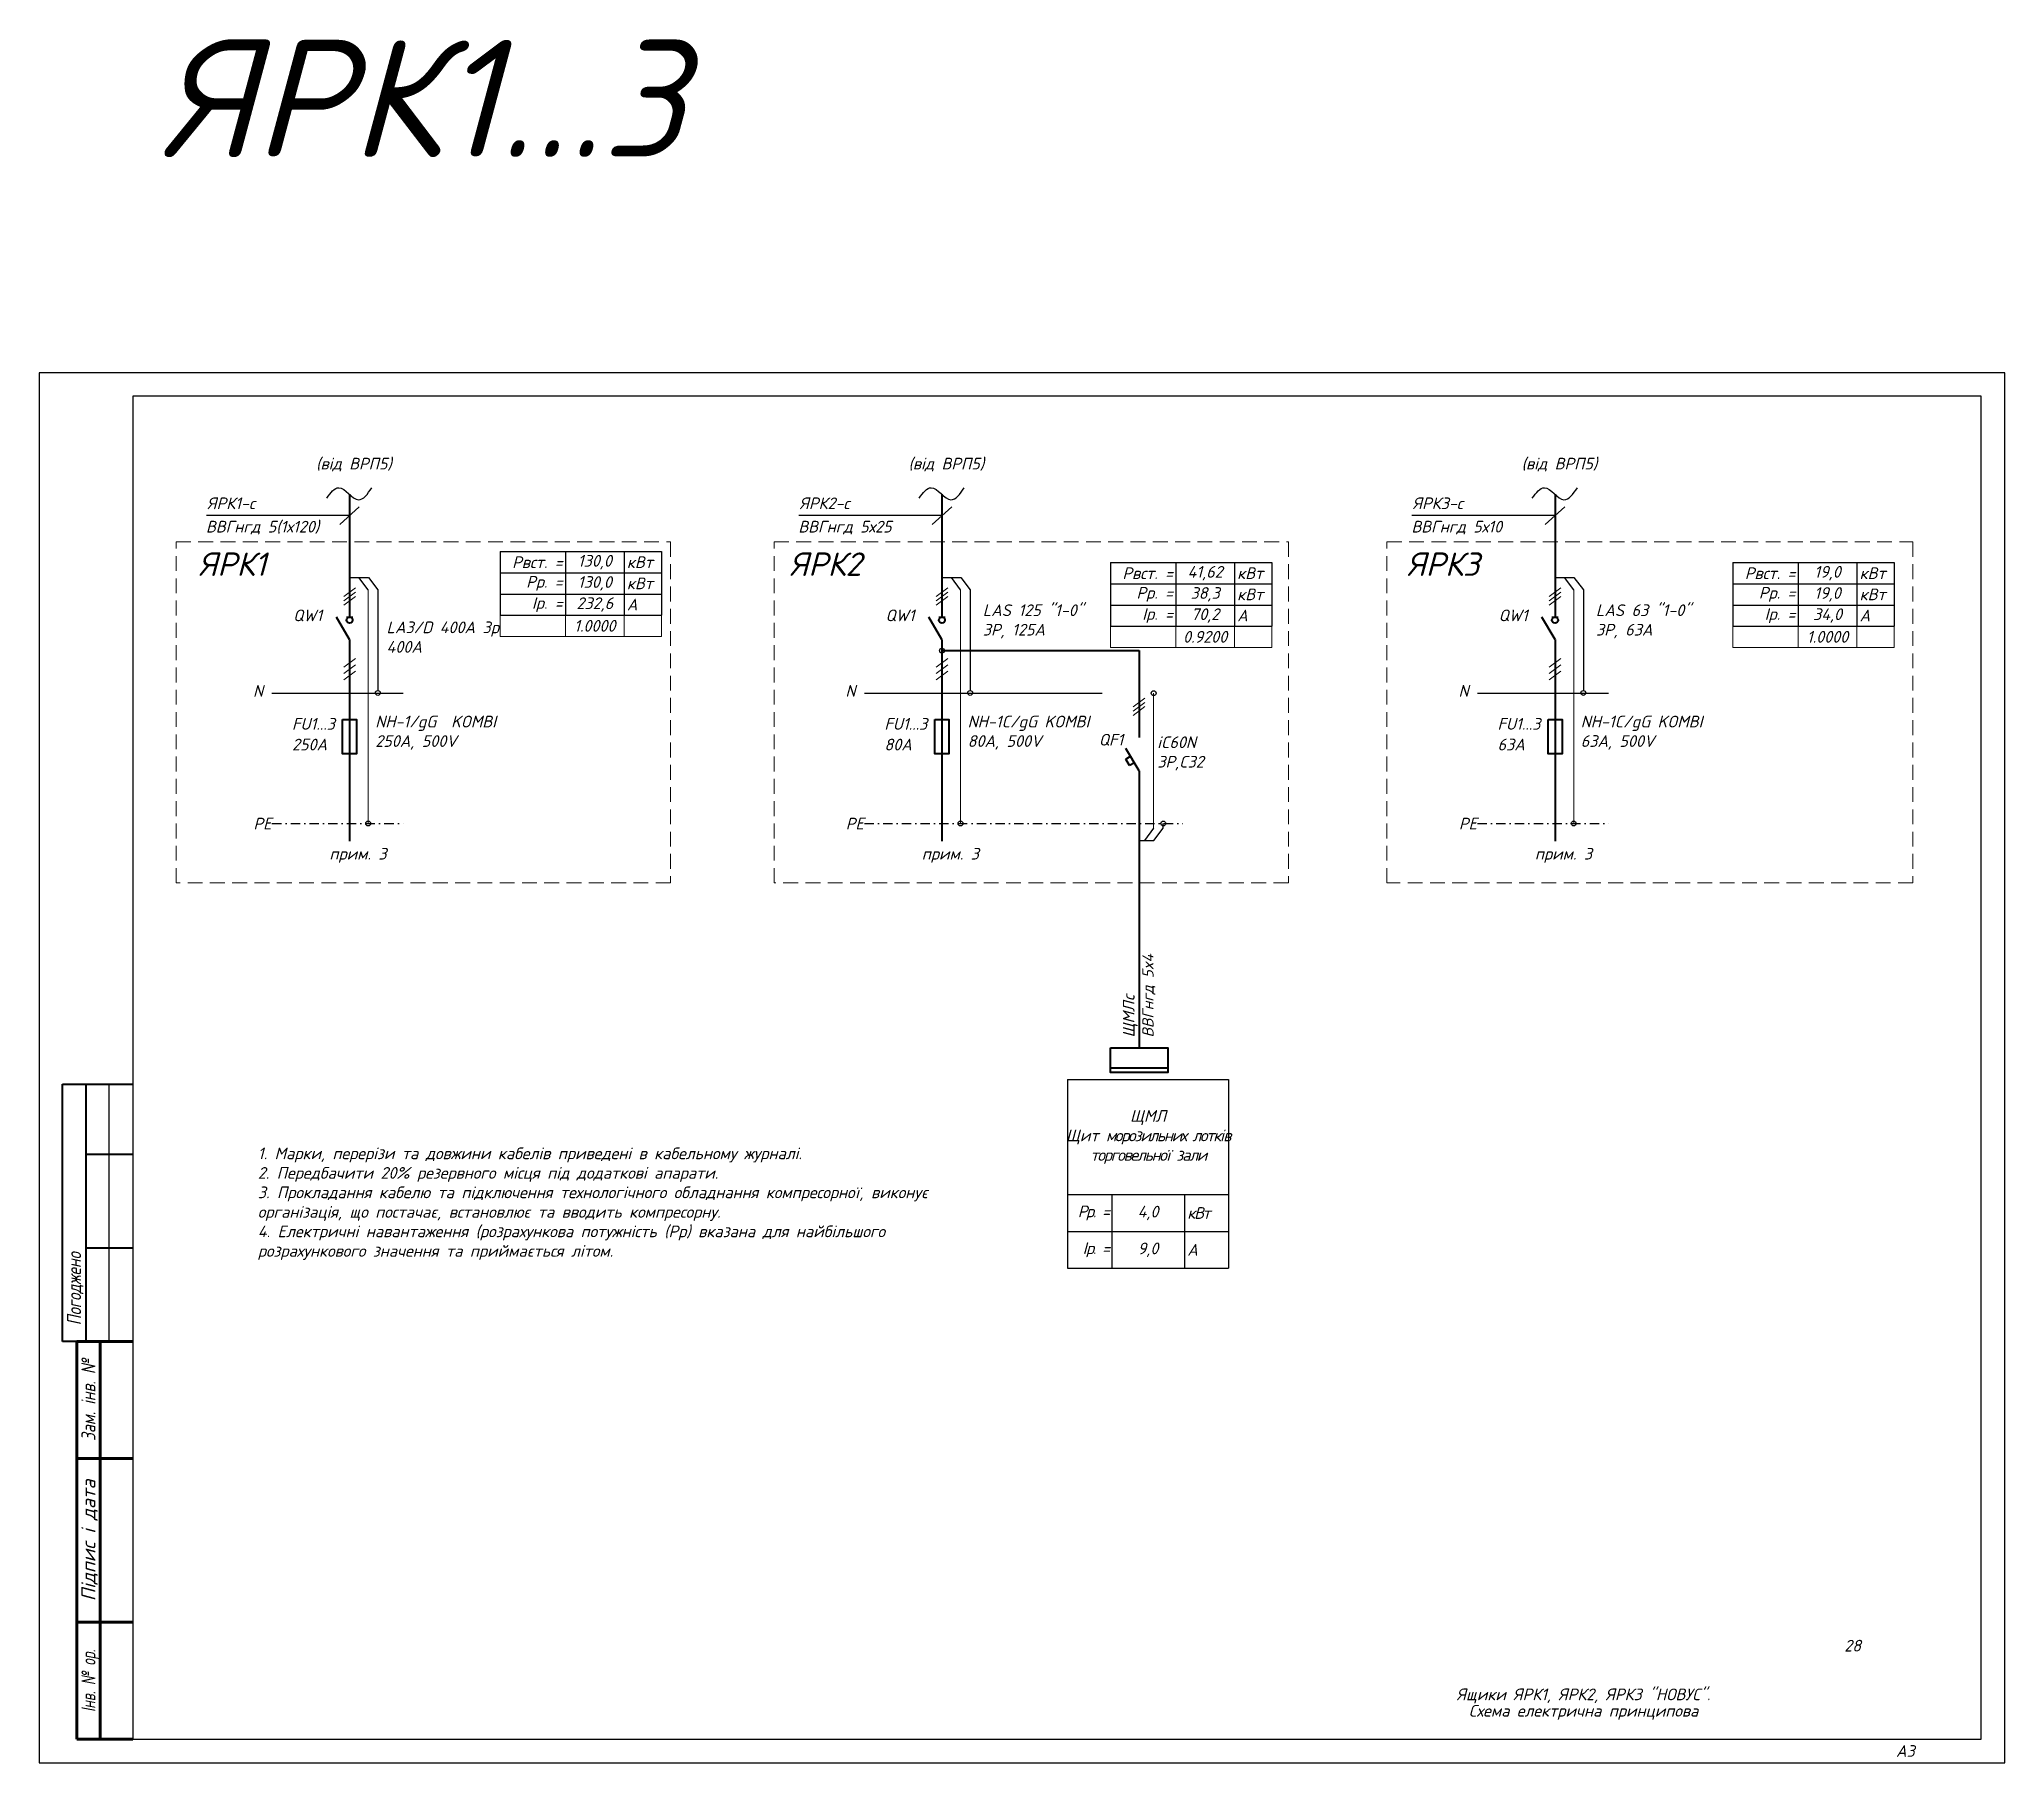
# Model space of a CAD drawing. Header units: millimetres. Extents: x -122434 to 1506205, y -201405 to 386015.
# Drawn here: x 468687 to 510687, y 52739 to 89565 of the extents above; entities that cross this region are included whole.
import ezdxf
from ezdxf.enums import TextEntityAlignment as Align

# ---------------------------------------------------------------- set-up
doc = ezdxf.new("R2010")
doc.units = ezdxf.units.MM
for name, pattern in [('DASHDOTX2', [2, 1, -0.5, 0, -0.5]), ('DASHED', [9.525, 6.35, -3.175]), ('DASHEDX2', [38.1, 25.4, -12.7])]:
    doc.linetypes.add(name, pattern=pattern)
doc.layers.get('Defpoints').update_dxf_attribs({"color": 4})
doc.layers.add('Рамка внешняя', color=4, linetype='Continuous', lineweight=30, plot=False)
doc.layers.add('Схема', color=7, linetype='Continuous')
doc.styles.add('GOST 2.304', font='isocpeui.ttf')
doc.styles.add('ГОСТ 2.304', font='isocpeui.ttf')
doc.styles.add('СГЕНЕРИР_СТИЛЬ_7', font='isocpeui.ttf')

msp = doc.modelspace()

# ---------------------------------------------------------------- texts
at = {"color": 3, "lineweight": 40, "style": 'GOST 2.304'}
msp.add_text('ЯРК1...3', height=2500, dxfattribs=at).set_placement((471295, 87054))
at = {"color": 0, "lineweight": 40, "style": 'GOST 2.304'}
for s, height, p in [('(від ВРП5)', 250, (474602, 80373)), ('(від ВРП5)', 250, (487261, 80373)), ('(від ВРП5)', 250, (500363, 80373)), ('ЯРК1-с', 250, (472277, 79525)), ('ЯРК2-с', 250, (484936, 79525)), ('ЯРК3-с', 250, (498038, 79525)), ('ВВГнгд 5(1х120)', 250, (472248, 79026)), ('ВВГнгд 5х25', 250, (484907, 79026)), ('ВВГнгд 5х10', 250, (498009, 79026)), ('ЯРК1', 500, (472096, 78100)), ('ЯРК2', 500, (484726, 78100)), ('ЯРК3', 500, (497921, 78100)), ('QW1', 250, (474110, 77130)), ('QW1', 250, (486769, 77130)), ('QW1', 250, (499872, 77130)), ('N', 250, (473254, 75517)), ('N', 250, (485913, 75517)), ('N', 250, (499015, 75517)), ('FU1...3', 250, (474087, 74812)), ('FU1...3', 250, (486746, 74812)), ('FU1...3', 250, (499849, 74812)), ('PE', 250, (473263, 72681)), ('PE', 250, (485921, 72681)), ('PE', 250, (499024, 72681)), ('прим. 3', 250, (474886, 72037)), ('прим. 3', 250, (487545, 72037)), ('прим. 3', 250, (500647, 72037))]:
    msp.add_text(s, height=height, dxfattribs=at).set_placement(p)
at = {"lineweight": 40, "style": 'GOST 2.304'}
for s, p in [('250А', (474087, 74370)), ('80А', (486746, 74370)), ('QF1', (491328, 74473)), ('63А', (499849, 74370))]:
    msp.add_text(s, height=250, dxfattribs=at).set_placement(p)
at = {"color": 7, "linetype": 'Continuous', "char_height": 250, "width": 4000, "attachment_point": 4, "style": 'ГОСТ 2.304'}
for s, insert in [('LAS 125 "1-0"\\P3Р, 125А', (488848, 77128)), ('LAS 63 "1-0"\\P3Р, 63А', (501951, 77128)), ('LA3/D 400A 3p\\P400A', (476107, 76791)), ('NH-1/gG  KOMBI\\P250A, 500V', (475866, 74749)), ('NH-1C/gG KOMBI\\P80A, 500V ', (488525, 74749)), ('NH-1C/gG KOMBI\\P63A, 500V ', (501627, 74749))]:
    msp.add_mtext(s, dxfattribs=dict(at, insert=insert))
at = {"linetype": 'Continuous', "insert": (492577, 74307), "char_height": 250, "width": 4000, "attachment_point": 4, "style": 'ГОСТ 2.304'}
msp.add_mtext('iC60N\\P3P,C32', dxfattribs=at)
at = {"color": 7, "linetype": 'Continuous', "insert": (492189, 68235), "char_height": 250, "width": 4000, "attachment_point": 4, "rotation": 90, "style": 'ГОСТ 2.304'}
msp.add_mtext('{\\C256;ЩМЛc\\P\\H0.95833x;ВВГнгд 5x4}', dxfattribs=at)
at = {"lineweight": 15, "insert": (473356, 65884), "char_height": 250, "width": 14539.48, "attachment_point": 1, "style": 'ГОСТ 2.304'}
msp.add_mtext('{\\C7;1. Марки, перерізи та довжини кабелів приведені в кабельному журналі}.\\P{\\C7;2. Передбачити 20% резервного місця під додаткові апарати.\\P}3. Прокладання кабелю та підключення технологічного обладнання компресорної, виконує організація, що постачає, встановлює та вводить компресорну.\\P4. Електричні навантаження (розрахункова потужність (Рр) вказана для найбільшого розрахункового значення та приймається літом.', dxfattribs=at)
at = {"linetype": 'Continuous', "lineweight": 25, "char_height": 250, "attachment_point": 5, "line_spacing_factor": 0.84, "style": 'GOST 2.304'}
for s, insert, width in [('{\\C7;28}', (507437, 55239), 1500), ('{\\C7;Ящики ЯРК1, ЯРК2, ЯРК3 "НОВУС". \\PСхема електрична принципова }', (501687, 53989), 7000)]:
    msp.add_mtext(s, dxfattribs=dict(at, insert=insert, width=width))

# ---------------------------------------------------------------- blocks, each defined once
blk = doc.blocks.new('*T9')
at = {"color": 0, "linetype": 'ByBlock', "lineweight": -2, "transparency": 16777216}
for p, q in [((0, 0), (3450, 0)), ((0, 0), (0, -1360)), ((1400, 0), (1400, -1360)), ((2650, 0), (2650, -1360)), ((3450, 0), (3450, -1360)), ((0, -453), (3450, -453)), ((0, -907), (3450, -907)), ((0, -1360), (3450, -1360))]:
    blk.add_line(p, q, dxfattribs=at)
at = {"layer": 'Defpoints', "color": 8, "linetype": 'ByBlock', "lineweight": 0, "transparency": 16777216}
for p, q in [((0, -1360), (0, -1813)), ((1400, -1360), (1400, -1813)), ((2650, -1360), (2650, -1813)), ((3450, -1360), (3450, -1813)), ((0, -1813), (3450, -1813))]:
    blk.add_line(p, q, dxfattribs=at)
at = {"color": 0, "transparency": 16777216, "char_height": 250, "style": 'GOST 2.304'}
for s, insert, width, attachment_point in [('Рвст. =', (1340, -227), 1280, 6), ('19,0', (2025, -227), 1130, 5), ('кВт', (2710, -227), 680, 4), ('Рр. =', (1340, -680), 1280, 6), ('19,0', (2025, -680), 1130, 5), ('кВт', (2710, -680), 680, 4), ('Ір. =', (1340, -1133), 1280, 6), ('34,0', (2025, -1133), 1130, 5), ('А', (2710, -1133), 680, 4)]:
    blk.add_mtext(s, dxfattribs=dict(at, insert=insert, width=width, attachment_point=attachment_point))
at = {"color": 255, "transparency": 16777216, "insert": (2025, -1587), "char_height": 250, "width": 1130, "attachment_point": 5, "style": 'GOST 2.304'}
blk.add_mtext('{\\C256;\\c16777215;1.0000}', dxfattribs=at)
blk = doc.blocks.new('*U8')
at = {"lineweight": 40}
for p, q in [((4.94, 90), (4.94, 145)), ((4.94, 145), (19.94, 145)), ((9.94, 145), (9.94, 90)), ((9.94, 130), (19.94, 130)), ((9.94, 110), (19.94, 110)), ((19.94, 90), (4.94, 90))]:
    blk.add_line(p, q, dxfattribs=at)
at = {"lineweight": 25}
blk.add_line((14.94, 90), (14.94, 145), dxfattribs=at)
at = {"linetype": 'Continuous', "lineweight": 60}
for p, q in [((8, 5), (8, 90)), ((8, 90), (20, 90)), ((13, 5), (13, 90)), ((8, 65), (20, 65)), ((8, 30), (20, 30)), ((20, 5), (8, 5))]:
    blk.add_line(p, q, dxfattribs=at)
at = {"lineweight": 30, "ltscale": 100}
blk.add_lwpolyline([(20, 5), (415, 5), (415, 292), (20, 292)], close=True, dxfattribs=at)
at = {"layer": 'Рамка внешняя', "ltscale": 100}
blk.add_lwpolyline([(0, 0), (420, 0), (420, 297), (0, 297)], close=True, dxfattribs=at)
at = {"linetype": 'Continuous', "lineweight": 25, "style": 'СГЕНЕРИР_СТИЛЬ_7'}
for s, width, p in [('Погоджено', 0.8, (7.44, 101.27)), ('Зам. інв. №', 0.8, (10.5, 77.5)), ('Інв. № ор.', 0.7, (10.5, 17.5))]:
    blk.add_text(s, height=3, rotation=90, dxfattribs=dict(at, width=width)).set_placement(p, align=Align.MIDDLE_CENTER)
blk.add_text('Підпис і дата', height=3, rotation=90, dxfattribs=at).set_placement((10.5, 47.5), align=Align.MIDDLE_CENTER)
at = {"layer": 'Схема', "linetype": 'Continuous', "style": 'ГОСТ 2.304'}
blk.add_text('А3', height=2.5, dxfattribs=at).set_placement((396.77, 1.24))
blk = doc.blocks.new('*T10')
at = {"color": 0, "linetype": 'ByBlock', "lineweight": -2, "transparency": 16777216}
for p, q in [((0, 0), (3450, 0)), ((0, 0), (0, -1360)), ((1400, 0), (1400, -1360)), ((2650, 0), (2650, -1360)), ((3450, 0), (3450, -1360)), ((0, -453), (3450, -453)), ((0, -907), (3450, -907)), ((0, -1360), (3450, -1360))]:
    blk.add_line(p, q, dxfattribs=at)
at = {"layer": 'Defpoints', "color": 8, "linetype": 'ByBlock', "lineweight": 0, "transparency": 16777216}
for p, q in [((0, -1360), (0, -1813)), ((1400, -1360), (1400, -1813)), ((2650, -1360), (2650, -1813)), ((3450, -1360), (3450, -1813)), ((0, -1813), (3450, -1813))]:
    blk.add_line(p, q, dxfattribs=at)
at = {"color": 0, "transparency": 16777216, "char_height": 250, "style": 'GOST 2.304'}
for s, insert, width, attachment_point in [('Рвст. =', (1340, -227), 1280, 6), ('130,0', (2025, -227), 1130, 5), ('кВт', (2710, -227), 680, 4), ('Рр. =', (1340, -680), 1280, 6), ('130,0', (2025, -680), 1130, 5), ('кВт', (2710, -680), 680, 4), ('Ір. =', (1340, -1133), 1280, 6), ('232,6', (2025, -1133), 1130, 5), ('А', (2710, -1133), 680, 4)]:
    blk.add_mtext(s, dxfattribs=dict(at, insert=insert, width=width, attachment_point=attachment_point))
at = {"color": 255, "transparency": 16777216, "insert": (2025, -1587), "char_height": 250, "width": 1130, "attachment_point": 5, "style": 'GOST 2.304'}
blk.add_mtext('{\\C256;\\c16777215;1.0000}', dxfattribs=at)
blk = doc.blocks.new('*T11')
at = {"color": 0, "linetype": 'ByBlock', "lineweight": -2, "transparency": 16777216}
for p, q in [((0, 0), (3450, 0)), ((0, 0), (0, -1360)), ((1400, 0), (1400, -1360)), ((2650, 0), (2650, -1360)), ((3450, 0), (3450, -1360)), ((0, -453), (3450, -453)), ((0, -907), (3450, -907)), ((0, -1360), (3450, -1360))]:
    blk.add_line(p, q, dxfattribs=at)
at = {"layer": 'Defpoints', "color": 8, "linetype": 'ByBlock', "lineweight": 0, "transparency": 16777216}
for p, q in [((0, -1360), (0, -1813)), ((1400, -1360), (1400, -1813)), ((2650, -1360), (2650, -1813)), ((3450, -1360), (3450, -1813)), ((0, -1813), (3450, -1813))]:
    blk.add_line(p, q, dxfattribs=at)
at = {"color": 0, "transparency": 16777216, "char_height": 250, "style": 'GOST 2.304'}
for s, insert, width, attachment_point in [('Рвст. =', (1340, -227), 1280, 6), ('41,62', (2025, -227), 1130, 5), ('кВт', (2710, -227), 680, 4), ('Рр. =', (1340, -680), 1280, 6), ('38,3', (2025, -680), 1130, 5), ('кВт', (2710, -680), 680, 4), ('Ір. =', (1340, -1133), 1280, 6), ('70,2', (2025, -1133), 1130, 5), ('А', (2710, -1133), 680, 4)]:
    blk.add_mtext(s, dxfattribs=dict(at, insert=insert, width=width, attachment_point=attachment_point))
at = {"color": 255, "transparency": 16777216, "insert": (2025, -1587), "char_height": 250, "width": 1130, "attachment_point": 5, "style": 'GOST 2.304'}
blk.add_mtext('{\\C256;\\c16777215;0.9200}', dxfattribs=at)
blk = doc.blocks.new('*T41')
at = {"color": 0, "linetype": 'ByBlock', "lineweight": -2, "transparency": 16777216}
for p, q in [((0, 0), (3441, 0)), ((0, 0), (0, -4032)), ((3441, 0), (3441, -4032)), ((0, -2459), (3441, -2459)), ((943, -2459), (943, -4032)), ((2498, -2459), (2498, -4032)), ((0, -3246), (3441, -3246)), ((0, -4032), (3441, -4032))]:
    blk.add_line(p, q, dxfattribs=at)
at = {"color": 0, "transparency": 16777216, "char_height": 250, "style": 'GOST 2.304'}
for s, insert, width, attachment_point in [('{\\C7;ЩМЛ\\PЩит \\T0.8;морозильних лотків \\Pторговельної зали}', (1720, -1229), 3320.74, 5), ('{\\T0.85;Рр. =}', (883, -2852), 822.88, 6), ('4,0', (1720, -2852), 1434.84, 5), ('{\\T0.75;кВт}', (2558, -2852), 823.01, 4), ('{\\T0.85;Ір. =}', (883, -3639), 822.88, 6), ('9,0', (1720, -3639), 1434.84, 5), ('{\\T0.75;А}', (2558, -3639), 823.01, 4)]:
    blk.add_mtext(s, dxfattribs=dict(at, insert=insert, width=width, attachment_point=attachment_point))

# ---------------------------------------------------------------- linework, layer by layer
at = {"color": 0, "lineweight": 40, "ltscale": 200}
for p, q in [((475317, 79842), (475317, 77219)), ((487976, 79842), (487976, 77219)), ((501078, 79842), (501078, 77219)), ((475317, 76739), (475037, 77219)), ((475249, 77219), (475385, 77219)), ((487976, 76739), (487696, 77219)), ((487907, 77219), (488044, 77219)), ((501078, 76739), (500798, 77219)), ((501010, 77219), (501146, 77219)), ((475317, 76739), (475317, 75393)), ((487976, 76739), (487976, 75393)), ((501078, 76739), (501078, 75393)), ((475317, 75393), (475317, 72427)), ((487976, 75393), (487976, 72427)), ((501078, 75393), (501078, 72427))]:
    msp.add_line(p, q, dxfattribs=at)
at = {"lineweight": 25, "ltscale": 200}
for p, q in [((475317, 79387), (472257, 79387)), ((475525, 79574), (475109, 79199)), ((487976, 79387), (484916, 79387)), ((488184, 79574), (487768, 79199)), ((501078, 79387), (498018, 79387)), ((501286, 79574), (500870, 79199))]:
    msp.add_line(p, q, dxfattribs=at)
at = {"color": 0, "lineweight": 13, "ltscale": 200}
for p, q in [((475192, 77656), (475441, 77841)), ((475192, 77564), (475441, 77749)), ((487851, 77656), (488100, 77841)), ((487851, 77564), (488100, 77749)), ((500954, 77656), (501203, 77841)), ((500954, 77564), (501203, 77749)), ((475192, 77472), (475441, 77657)), ((487851, 77472), (488100, 77657)), ((500954, 77472), (501203, 77657)), ((475192, 76147), (475441, 76332)), ((475192, 76013), (475441, 76199)), ((475192, 75880), (475441, 76065)), ((487851, 76147), (488100, 76332)), ((487851, 76013), (488100, 76199)), ((487851, 75880), (488100, 76065)), ((500954, 76147), (501203, 76332)), ((500954, 76013), (501203, 76199)), ((500954, 75880), (501203, 76065))]:
    msp.add_line(p, q, dxfattribs=at)
at = {"color": 0, "ltscale": 200}
for p, q in [((475317, 78062), (475719, 78062)), ((475715, 77802), (475518, 78062)), ((475719, 78062), (475921, 77801)), ((475921, 77801), (475921, 75650)), ((487976, 78062), (488378, 78062)), ((488374, 77802), (488177, 78062)), ((488378, 78062), (488580, 77801)), ((488580, 77801), (488580, 75650)), ((501078, 78062), (501480, 78062)), ((501477, 77802), (501279, 78062)), ((501480, 78062), (501683, 77801)), ((501683, 77801), (501683, 75650))]:
    msp.add_line(p, q, dxfattribs=at)
at = {"color": 0, "lineweight": 9, "ltscale": 200}
for p, q in [((475715, 77802), (475715, 72808)), ((488374, 77802), (488374, 72808)), ((501477, 77802), (501477, 72808))]:
    msp.add_line(p, q, dxfattribs=at)
at = {"lineweight": 40, "ltscale": 200}
for p, q in [((487976, 76502), (492189, 76502)), ((492189, 76502), (492189, 75652)), ((492189, 75652), (492189, 74647)), ((492189, 73932), (491909, 74412)), ((491905, 74184), (492009, 74244)), ((491985, 74045), (491905, 74184)), ((492089, 74105), (491985, 74045)), ((492189, 73932), (492189, 68015)), ((491577, 67590), (492802, 67590)), ((491577, 67590), (492802, 67590))]:
    msp.add_line(p, q, dxfattribs=at)
at = {"linetype": 'DASHEDX2', "ltscale": 200}
for p, q in [((473659, 75594), (476461, 75594)), ((486318, 75594), (493124, 75594)), ((499421, 75594), (502223, 75594))]:
    msp.add_line(p, q, dxfattribs=at)
at = {"lineweight": 13, "ltscale": 200}
for p, q in [((492065, 75303), (492314, 75488)), ((492065, 75211), (492314, 75396)), ((492065, 75119), (492314, 75305))]:
    msp.add_line(p, q, dxfattribs=at)
at = {"lineweight": 9, "ltscale": 200}
msp.add_line((492500, 72707), (492500, 75594), dxfattribs=at)
at = {"linetype": 'DASHDOTX2', "ltscale": 200}
for p, q in [((473659, 72808), (476461, 72808)), ((486318, 72808), (493124, 72808)), ((499421, 72808), (502223, 72808))]:
    msp.add_line(p, q, dxfattribs=at)
at = {"ltscale": 200}
for p, q in [((492500, 72707), (492303, 72448)), ((492504, 72448), (492706, 72708)), ((492706, 72708), (492706, 72808)), ((492180, 72448), (492504, 72448))]:
    msp.add_line(p, q, dxfattribs=at)
at = {"linetype": 'DASHED', "lineweight": 18, "ltscale": 50}
for points in [[(471609, 78824), (482177, 78824), (482177, 71538), (471609, 71538)], [(484388, 78824), (495379, 78824), (495379, 71538), (484388, 71538)], [(497483, 78824), (508725, 78824), (508725, 71538), (497483, 71538)]]:
    msp.add_lwpolyline(points, close=True, dxfattribs=at)
at = {"color": 0, "lineweight": 40, "ltscale": 50}
for points in [[(475167, 75031), (475466, 75031), (475466, 74300), (475167, 74300)], [(487826, 75031), (488125, 75031), (488125, 74300), (487826, 74300)], [(500929, 75031), (501227, 75031), (501227, 74300), (500929, 74300)]]:
    msp.add_lwpolyline(points, close=True, dxfattribs=at)
at = {"lineweight": 40, "ltscale": 50}
msp.add_lwpolyline([(491577, 68015), (492802, 68015), (492802, 67488), (491577, 67488)], close=True, dxfattribs=at)
msp.add_lwpolyline([(491577, 68015), (492802, 68015), (492802, 67488), (491577, 67488)], close=True, dxfattribs=at)
at = {"color": 0, "lineweight": 40}
for centre in [(475317, 77154), (487976, 77154), (501078, 77154)]:
    msp.add_circle(centre, 65.2, dxfattribs=at)
at = {"color": 0}
for centre in [(487976, 76502), (475921, 75598), (488580, 75598), (492500, 75594), (501683, 75598), (475715, 72808), (488374, 72808), (501477, 72808)]:
    msp.add_circle(centre, 51.8, dxfattribs=at)
msp.add_circle((492706, 72808), 51.8)
for points in [[(474830, 79761), (475088, 79984), (475507, 79726), (475793, 79984)], [(487489, 79761), (487747, 79984), (488166, 79726), (488452, 79984)], [(500592, 79761), (500850, 79984), (501269, 79726), (501555, 79984)]]:
    msp.add_spline(points, degree=3, dxfattribs=at)
at = {"lineweight": 40}
msp.add_point((492152, 73993), dxfattribs=at)

# ---------------------------------------------------------------- block references
at = {"xscale": 100, "yscale": 100, "zscale": 100}
msp.add_blockref('*U8', (468687, 52739), dxfattribs=at)
for name, p in [('*T10', (478533, 78619)), ('*T11', (491575, 78384)), ('*T9', (504876, 78384)), ('*T41', (490661, 67337))]:
    msp.add_blockref(name, p)

msp.set_redraw_order([(e.dxf.handle, doc.entitydb.next_handle()) for e in msp.query("TEXT MTEXT ATTDEF DIMENSION ARC_DIMENSION")])  # texts and dimensions are drawn at this point

doc.saveas('drawing.dxf')
